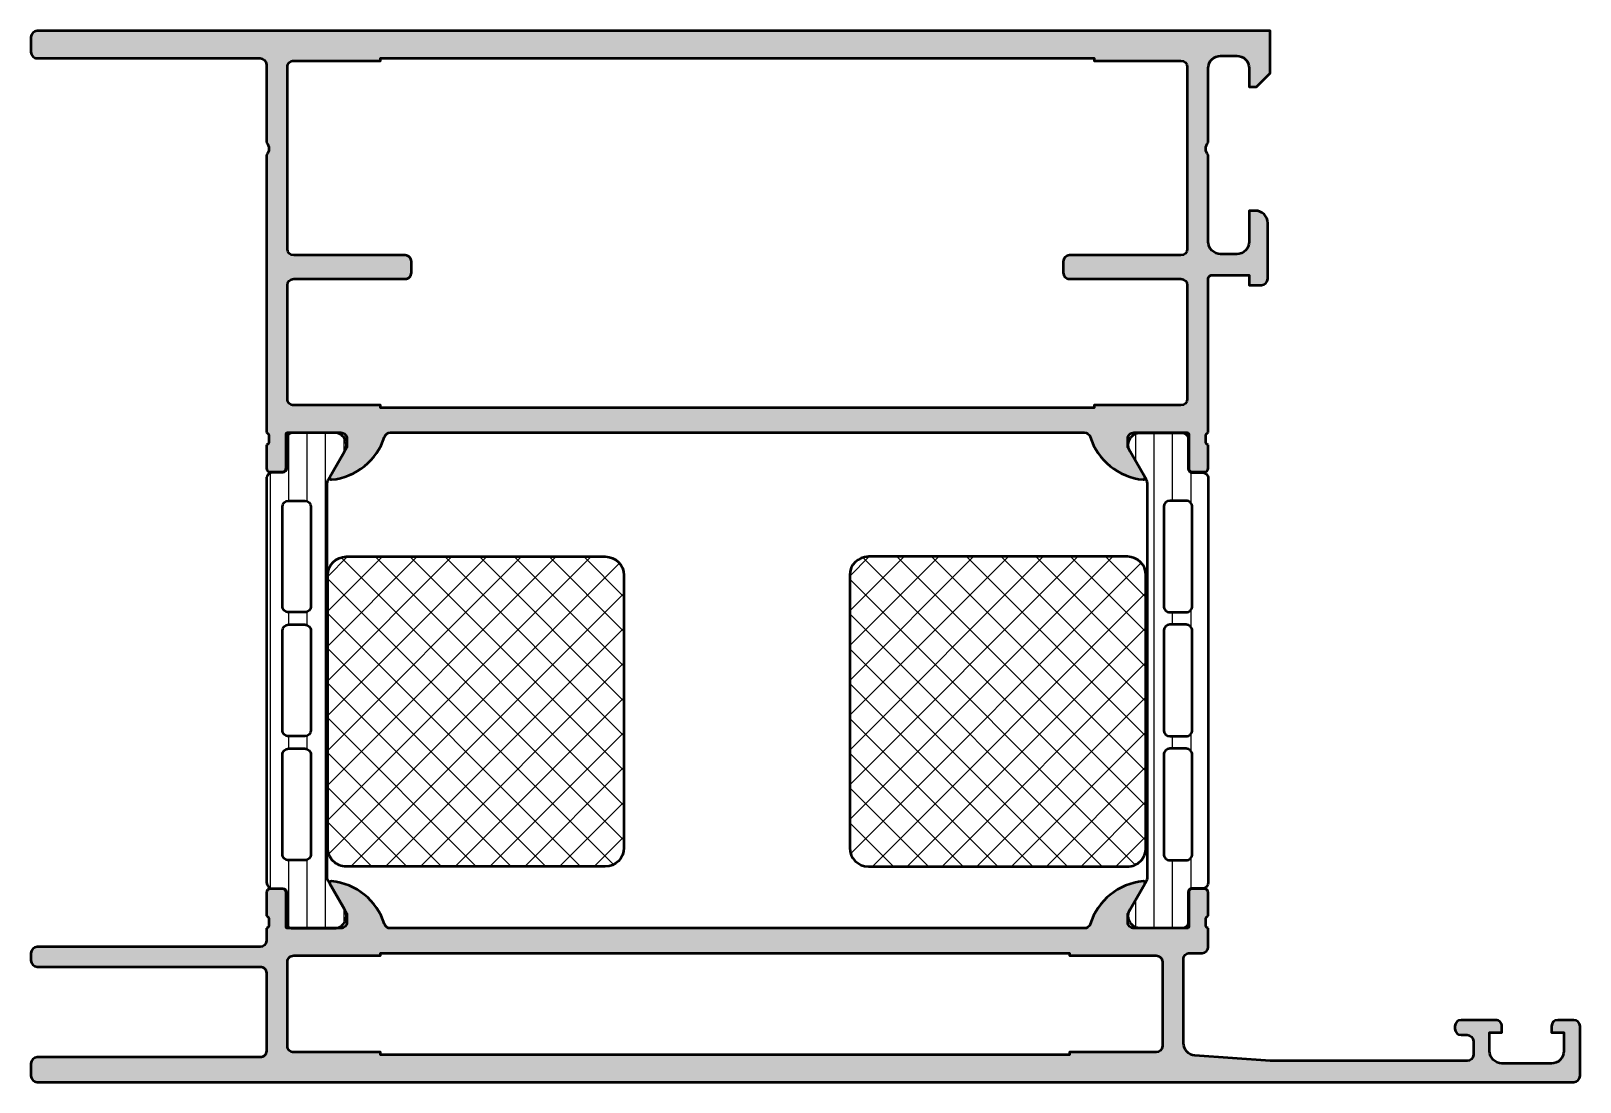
# Model space of a CAD drawing. Extents: x 0 to 125, y 0 to 85.
import ezdxf

# ---------------------------------------------------------------- set-up
doc = ezdxf.new("R2010")
doc.units = 0
for name, color, linetype, lineweight in [('0S-Alu contour', 7, 'Continuous', 50), ('0S-Alu hatch', 252, 'Continuous', 25), ('0S-Plastic contour', 254, 'Continuous', 50), ('0S-Plastic hatch', 253, 'Continuous', 25), ('0S-PT contour', 91, 'Continuous', 50), ('0S-PT hatch', 103, 'Continuous', 25)]:
    doc.layers.add(name, color=color, linetype=linetype, lineweight=lineweight)
pattern_1 = [(90, (0, 0), (-1.4859, 0), [])]
pattern_2 = [(135, (0, 0), (-1.403165018917055, -1.403165018917055), []), (225, (0, 0), (1.403165018917055, -1.403165018917055), [])]

# ---------------------------------------------------------------- blocks, each defined once
blk = doc.blocks.new('398730__6A4822F7_2437_489F_8198_072B8E63F2AA_')
at = {"layer": '0S-Alu hatch'}
h = blk.add_hatch(color=256, dxfattribs=at)
edge = h.paths.add_edge_path()
edge.add_arc((0.4999925653043676, 84.30000743465062), 0.4999925654044776, 89.99914803910632, 180.0008519608678)
edge.add_line((-4.48352e-11, 84.30000000000005), (-4.48068e-11, 83.10000305175774))
edge.add_arc((0.4999769365726934, 83.09997998837552), 0.4999769371494539, 179.9973570091198, 270.0026429908629)
edge.add_line((0.4999999999551502, 82.600003051758), (18.49999999995519, 82.60000305175784))
edge.add_ellipse((18.49994489639898, 82.09994794820163), major_axis=(-0.5000551065922741, 0), ratio=1, start_angle=180.0063137065699, end_angle=269.9936862934273, ccw=False)
edge.add_line((18.99999999995519, 82.1000030517578), (18.99999999995516, 75.80000000000003))
edge.add_ellipse((18.47487768899178, 75.30000000000003), major_axis=(-0.7250885749144907, 0), ratio=1, start_angle=136.4038464693321, end_angle=223.5961535306688, ccw=False)
edge.add_line((18.99999999995516, 74.80000000000003), (18.99999999995498, 52.39999542236304))
edge.add_ellipse((18.92116355341194, 52.13247483036991), major_axis=(-0.2788950563274403, 0), ratio=1, start_angle=178.835410625902, end_angle=253.580123580509, ccw=False)
edge.add_line((19.20000099995499, 52.12680642237153), (19.20000099995499, 51.67321242237155))
edge.add_ellipse((18.92113290431182, 51.66755176289449), major_axis=(-0.2789255417371576, 0), ratio=1, start_angle=106.42459455535581, end_angle=181.1628700728862, ccw=False)
edge.add_line((18.99999999995499, 51.40000842237154), (18.99999999995501, 49.51999742236303))
edge.add_arc((19.29999999995499, 49.51999742236302), 0.2999999999999829, 180, 270)
edge.add_line((19.29999999995499, 49.21999742236303), (20.27997431899776, 49.21999742236302))
edge.add_arc((20.27997431899779, 49.51999742236304), 0.3000000000000114, 269.9999999999945, 360)
edge.add_line((20.5799743189978, 49.51999742236304), (20.57997431899777, 52.27999542236304))
edge.add_ellipse((20.69997431899777, 52.27999542236304), major_axis=(-0.1199999999999939, 0), ratio=1, start_angle=270.0000000000017, end_angle=360, ccw=False)
edge.add_line((20.69997431899776, 52.39999542236303), (24.99999999995515, 52.39999542236326))
edge.add_ellipse((24.99999999995522, 51.89999542236331), major_axis=(-0.4999999999999503, 0), ratio=1, start_angle=180, end_angle=270.00000000000773, ccw=False)
edge.add_line((25.49999999995517, 51.89999542236332), (25.49999999995521, 51.19999542236339))
edge.add_line((25.49999999995521, 51.19999542236339), (24.11850454233281, 48.80717509933569))
edge.add_arc((24.23811978460346, 48.73811520701142), 0.1381197846483436, 149.9999999999524, 275.6225775507579)
edge.add_arc((23.76177675878009, 53.57660428421507), 5.000000000004285, 275.6225775508024, 342.2515836439368)
edge.add_ellipse((28.99999999995443, 51.89999542236691), major_axis=(-0.4999999999963343, 0), ratio=1, start_angle=269.99999999991127, end_angle=342.25158364384225, ccw=False)
edge.add_line((28.99999999995521, 52.39999542236325), (84.99999999995505, 52.39999542236339))
edge.add_ellipse((84.99999999995383, 51.89999542236229), major_axis=(-0.5000000000010943, 0), ratio=1, start_angle=197.7484163559215, end_angle=269.99999999985994, ccw=False)
edge.add_arc((90.23822324112733, 53.57660428420974), 4.999999999998505, 197.7484163560821, 264.3774224492233)
edge.add_arc((89.76188021530687, 48.73811520701142), 0.1381197846481456, 264.3774224491926, 389.9999999999865)
edge.add_line((89.88149545757742, 48.80717509933546), (88.499999999955, 51.19999542236335))
edge.add_line((88.499999999955, 51.19999542236335), (88.49999999995505, 51.89999542236333))
edge.add_ellipse((88.999999999955, 51.89999542236299), major_axis=(-0.499999999999929, 0), ratio=1, start_angle=269.9999999999593, end_angle=360, ccw=False)
edge.add_line((88.99999999995534, 52.39999542236292), (93.30002568091243, 52.39999542236315))
edge.add_ellipse((93.30002568091243, 52.27999542236315), major_axis=(-0.1199999999999974, 0), ratio=1, start_angle=180, end_angle=270, ccw=False)
edge.add_line((93.42002568091245, 52.27999542236315), (93.42002568091245, 49.51999742236314))
edge.add_arc((93.72002568091241, 49.51999742236314), 0.2999999999999829, 180, 270.0000000000027)
edge.add_line((93.72002568091243, 49.21999742236316), (94.69999999995522, 49.21999742236313))
edge.add_arc((94.6999999999552, 49.51999742236314), 0.3000000000000158, 270.0000000000027, 360)
edge.add_line((94.99999999995521, 49.51999742236314), (94.99999999995521, 51.40000842237165))
edge.add_ellipse((95.07886709559837, 51.66755176289458), major_axis=(-0.2789255417371315, 0), ratio=1, start_angle=-1.1628700728908825, end_angle=73.57540544464848, ccw=False)
edge.add_line((94.79999899995522, 51.67321242237166), (94.79999899995522, 52.12680642237166))
edge.add_ellipse((95.07883644649829, 52.13247483037004), major_axis=(-0.2788950563274379, 0), ratio=1, start_angle=-73.58012358050632, end_angle=1.1645893740982274, ccw=False)
edge.add_line((94.99999999995521, 52.39999542236315), (94.99999999995521, 64.79999542236338))
edge.add_ellipse((95.29999999995523, 64.79999542236334), major_axis=(-0.3000000000000256, 0), ratio=1, start_angle=269.999999999981, end_angle=360, ccw=False)
edge.add_line((95.29999999995535, 65.09999542236336), (98.29998779292391, 65.09999542236324))
edge.add_line((98.29998779292391, 65.09999542236324), (98.29998779292391, 64.2999954223633))
edge.add_line((98.29998779292391, 64.2999954223633), (99.29998779292374, 64.2999954223633))
edge.add_arc((99.29993784170793, 64.8000453735794), 0.5000499537109722, 270.0057234158932, 359.9942765840761)
edge.add_line((99.79998779292403, 64.79999542236331), (99.7999877929238, 69.30000000000005))
edge.add_arc((98.79989636524493, 69.29990857232144), 1.000091431857988, 0.0052379411224472, 89.9947620587776)
edge.add_line((98.7999877929238, 70.3000000000003), (98.29998779292386, 70.29999999999997))
edge.add_line((98.29998779292386, 70.29999999999997), (98.29998779292401, 67.80000000000037))
edge.add_ellipse((97.29991092321451, 67.8000768697096), major_axis=(-1.000076872663765, 0), ratio=1, start_angle=90.00440397137731, end_angle=179.9955960285486, ccw=False)
edge.add_line((97.29998779292387, 66.80000000000008), (95.999999999955, 66.8000000000002))
edge.add_ellipse((95.99995102647394, 67.79995102651897), major_axis=(-0.9999510277180318, 0), ratio=1, start_angle=-0.0028061112355999285, end_angle=90.00280611119553, ccw=False)
edge.add_line((94.99999999995516, 67.80000000000071), (94.99999999995516, 74.80000000000008))
edge.add_ellipse((95.52494604121613, 75.30000000000008), major_axis=(-0.724960927385438, 0), ratio=1, start_angle=-43.605760018736305, end_angle=43.60576001873642, ccw=False)
edge.add_line((94.99999999995516, 75.80000000000008), (94.99999999995516, 81.79999999999956))
edge.add_ellipse((95.9999695866516, 81.80003041330362), major_axis=(-0.9999695871589359, 0), ratio=1, start_angle=-90.00174260693302, end_angle=0.001742607019082243, ccw=False)
edge.add_line((95.99999999995516, 82.80000000000005), (97.29998779292387, 82.79999999999978))
edge.add_ellipse((97.2998923418772, 81.7999045489531), major_axis=(-1.000095455601734, 0), ratio=1, start_angle=180.0054684201397, end_angle=269.9945315798592, ccw=False)
edge.add_line((98.29998779292391, 81.79999999999973), (98.29998779292386, 80.30000000000034))
edge.add_line((98.29998779292386, 80.30000000000034), (98.89996337886119, 80.29999999999993))
edge.add_line((98.89996337886119, 80.29999999999993), (99.99999999995524, 81.39999847412109))
edge.add_line((99.99999999995524, 81.39999847412109), (99.99999999995511, 84.8))
edge.add_line((99.99999999995511, 84.8), (0.4999999999551648, 84.79999999999983))
edge = h.paths.add_edge_path()
edge.add_ellipse((21.20000224485442, 81.90000843625297), major_axis=(-0.4999900379672414, 0), ratio=1, start_angle=-90.00114159899522, end_angle=0.0011415994479193614, ccw=False)
edge.add_line((21.20001220698653, 82.39999847412096), (28.20001220698642, 82.39999847412128))
edge.add_line((28.20001220698642, 82.39999847412128), (28.20001220698642, 82.59999542236314))
edge.add_line((28.20001220698642, 82.59999542236314), (85.79998779292379, 82.5999954223632))
edge.add_line((85.79998779292379, 82.5999954223632), (85.79998779292379, 82.39999847412118))
edge.add_line((85.79998779292379, 82.39999847412118), (92.7999877929238, 82.39999847412128))
edge.add_ellipse((92.79994039951025, 81.89995108070764), major_axis=(-0.500047395659575, 0), ratio=1, start_angle=180.0054303704153, end_angle=269.9945696295989, ccw=False)
edge.add_line((93.29998779292391, 81.89999847412118), (93.2999877929237, 67.19999847412114))
edge.add_ellipse((92.79998779292367, 67.19999847412114), major_axis=(-0.5000000000000214, 0), ratio=1, start_angle=90.00000000000159, end_angle=180, ccw=False)
edge.add_line((92.79998779292367, 66.69999847412113), (83.7999877929238, 66.69999847412124))
edge.add_arc((83.79998779292357, 66.19999847412134), 0.4999999999998864, 89.99999999997395, 180)
edge.add_line((83.29998779292369, 66.19999847412151), (83.29998779292367, 65.29999313354497))
edge.add_arc((83.79998779292369, 65.29999313354497), 0.5000000000000214, 180, 270.0000000000114)
edge.add_line((83.7999877929238, 64.79999313354496), (92.79998779292367, 64.79999313354496))
edge.add_ellipse((92.79998779292363, 64.2999931335449), major_axis=(-0.500000000000057, 0), ratio=1, start_angle=180, end_angle=269.9999999999935, ccw=False)
edge.add_line((93.29998779292369, 64.29999313354485), (93.29998779292369, 55.09999999999958))
edge.add_ellipse((92.79993784170782, 55.10004995121566), major_axis=(-0.5000499537107317, 0), ratio=1, start_angle=90.00572341591112, end_angle=179.9942765840763, ccw=False)
edge.add_line((92.7999877929238, 54.59999999999981), (85.79998779292379, 54.59999999999992))
edge.add_line((85.79998779292379, 54.59999999999992), (85.79998779292391, 54.40000305175768))
edge.add_line((85.79998779292391, 54.40000305175768), (28.20001220698642, 54.4000030517575))
edge.add_line((28.20001220698642, 54.4000030517575), (28.20001220698642, 54.59999999999975))
edge.add_line((28.20001220698642, 54.59999999999975), (21.19995117183028, 54.59999999999986))
edge.add_ellipse((21.19995862654581, 55.09997693813826), major_axis=(-0.4999769381939673, 0), ratio=1, start_angle=-0.0026428766976778206, end_angle=89.99914571312257, ccw=False)
edge.add_line((20.69998168888374, 55.10000000052425), (20.69998459584174, 64.29999313354485))
edge.add_ellipse((21.19998459584186, 64.29999313354485), major_axis=(-0.5000000000001137, 0), ratio=1, start_angle=270, end_angle=360, ccw=False)
edge.add_line((21.19998459584186, 64.79999313354496), (30.19998459584174, 64.79999313354494))
edge.add_arc((30.19998459584183, 65.29999313354497), 0.5000000000000285, 269.9999999999902, 360)
edge.add_line((30.69998459584186, 65.29999313354467), (30.69998459584186, 66.19999847412137))
edge.add_arc((30.19998459584198, 66.19999847412137), 0.4999999999998721, 0, 90.0000000000277)
edge.add_line((30.19998459584174, 66.69999847412124), (21.19998459584186, 66.69999847412112))
edge.add_ellipse((21.19998459584186, 67.19999847412112), major_axis=(-0.5, 0), ratio=1, start_angle=0, end_angle=90, ccw=False)
edge.add_line((20.69998459584185, 67.19999847412113), (20.70001220698642, 81.89999847411968))
at = {"layer": '0S-Alu contour', "color": 7}
for points in [[(-4.48352e-11, 84.30000000000005), (-4.48068e-11, 83.10000305175774)], [(98.29998779292391, 81.79999999999973), (98.29998779292386, 80.30000000000034), (98.89996337886119, 80.29999999999993), (99.99999999995524, 81.39999847412109), (99.99999999995511, 84.8), (0.4999999999551648, 84.79999999999983)], [(0.4999999999551502, 82.600003051758), (18.49999999995519, 82.60000305175784)], [(21.20001220698653, 82.39999847412096), (28.20001220698642, 82.39999847412128), (28.20001220698642, 82.59999542236314), (85.79998779292379, 82.5999954223632), (85.79998779292379, 82.39999847412118), (92.7999877929238, 82.39999847412128)], [(95.99999999995516, 82.80000000000005), (97.29998779292387, 82.79999999999978)], [(18.99999999995519, 82.1000030517578), (18.99999999995516, 75.80000000000003)], [(20.69998459584185, 67.19999847412113), (20.70001220698642, 81.89999847411968)], [(93.29998779292391, 81.89999847412118), (93.2999877929237, 67.19999847412114)], [(94.99999999995516, 75.80000000000008), (94.99999999995516, 81.79999999999956)], [(18.99999999995516, 74.80000000000003), (18.99999999995498, 52.39999542236304)], [(94.99999999995516, 67.80000000000071), (94.99999999995516, 74.80000000000008)], [(98.7999877929238, 70.3000000000003), (98.29998779292386, 70.29999999999997), (98.29998779292401, 67.80000000000037)], [(99.79998779292403, 64.79999542236331), (99.7999877929238, 69.30000000000005)], [(30.19998459584174, 66.69999847412124), (21.19998459584186, 66.69999847412112)], [(92.79998779292367, 66.69999847412113), (83.7999877929238, 66.69999847412124)], [(97.29998779292387, 66.80000000000008), (95.999999999955, 66.8000000000002)], [(30.69998459584186, 65.29999313354467), (30.69998459584186, 66.19999847412137)], [(83.29998779292369, 66.19999847412151), (83.29998779292367, 65.29999313354497)], [(95.29999999995535, 65.09999542236336), (98.29998779292391, 65.09999542236324), (98.29998779292391, 64.2999954223633), (99.29998779292374, 64.2999954223633)], [(20.69998168888374, 55.10000000052425), (20.69998459584174, 64.29999313354485)], [(21.19998459584186, 64.79999313354496), (30.19998459584174, 64.79999313354494)], [(83.7999877929238, 64.79999313354496), (92.79998779292367, 64.79999313354496)], [(93.29998779292369, 64.29999313354485), (93.29998779292369, 55.09999999999958)], [(94.99999999995521, 52.39999542236315), (94.99999999995521, 64.79999542236338)], [(92.7999877929238, 54.59999999999981), (85.79998779292379, 54.59999999999992), (85.79998779292391, 54.40000305175768), (28.20001220698642, 54.4000030517575), (28.20001220698642, 54.59999999999975), (21.19995117183028, 54.59999999999986)], [(18.99999999995499, 51.40000842237154), (18.99999999995501, 49.51999742236303)], [(19.20000099995499, 52.12680642237153), (19.20000099995499, 51.67321242237155)], [(20.5799743189978, 49.51999742236304), (20.57997431899777, 52.27999542236304)], [(20.69997431899776, 52.39999542236303), (24.99999999995515, 52.39999542236326)], [(25.49999999995517, 51.89999542236332), (25.49999999995521, 51.19999542236339), (24.11850454233281, 48.80717509933569)], [(28.99999999995521, 52.39999542236325), (84.99999999995505, 52.39999542236339)], [(89.88149545757742, 48.80717509933546), (88.499999999955, 51.19999542236335), (88.49999999995505, 51.89999542236333)], [(88.99999999995534, 52.39999542236292), (93.30002568091243, 52.39999542236315)], [(93.42002568091245, 52.27999542236315), (93.42002568091245, 49.51999742236314)], [(94.79999899995522, 51.67321242237166), (94.79999899995522, 52.12680642237166)], [(94.99999999995521, 49.51999742236314), (94.99999999995521, 51.40000842237165)], [(19.29999999995499, 49.21999742236303), (20.27997431899776, 49.21999742236302)], [(93.72002568091243, 49.21999742236316), (94.69999999995522, 49.21999742236313)]]:
    blk.add_lwpolyline(points, dxfattribs=at)
for centre, radius, start, end in [((0.4999925653043676, 84.30000743465062), 0.4999925654044776, 89.99914803910632, 180.0008519608678), ((0.4999769365726934, 83.09997998837552), 0.4999769371494539, 179.9973570091198, 270.0026429908629), ((98.79989636524493, 69.29990857232144), 1.000091431857988, 0.0052379411224472, 89.9947620587776), ((30.19998459584198, 66.19999847412137), 0.4999999999998721, 0, 90.0000000000277), ((83.79998779292357, 66.19999847412134), 0.4999999999998864, 89.99999999997395, 180), ((30.19998459584183, 65.29999313354497), 0.5000000000000285, 269.9999999999902, 0), ((83.79998779292369, 65.29999313354497), 0.5000000000000214, 180, 270.0000000000114), ((99.29993784170793, 64.8000453735794), 0.5000499537109722, 270.0057234158932, 359.9942765840761), ((23.76177675878009, 53.57660428421507), 5.000000000004285, 275.6225775508024, 342.2515836439368), ((90.23822324112733, 53.57660428420974), 4.999999999998505, 197.7484163560821, 264.3774224492233), ((19.29999999995499, 49.51999742236302), 0.2999999999999829, 180, 270), ((20.27997431899779, 49.51999742236304), 0.3000000000000114, 269.9999999999945, 0), ((24.23811978460346, 48.73811520701142), 0.1381197846483436, 149.9999999999524, 275.6225775507579), ((89.76188021530687, 48.73811520701142), 0.1381197846481456, 264.3774224491926, 29.99999999998649), ((93.72002568091241, 49.51999742236314), 0.2999999999999829, 180, 270.0000000000027), ((94.6999999999552, 49.51999742236314), 0.3000000000000158, 270.0000000000027, 0)]:
    blk.add_arc(centre, radius, start, end, dxfattribs=at)
at = {"layer": '0S-Alu contour', "color": 7, "extrusion": (0, 0, -1)}
for centre, radius, start, end in [((-18.49994489639898, 82.09994794820163), 0.5000551065922741, 90.0063137065727, 179.9936862934301), ((-95.9999695866516, 81.80003041330362), 0.9999695871589359, 359.9982573929809, 90.00174260693309), ((-97.2998923418772, 81.7999045489531), 1.000095455601734, 90.00546842014077, 179.9945315798603), ((-21.20000224485442, 81.90000843625297), 0.4999900379672414, 359.9988584005521, 90.00114159899522), ((-92.79994039951025, 81.89995108070764), 0.500047395659575, 90.00543037040111, 179.9945696295847), ((-18.47487768899178, 75.30000000000003), 0.7250885749144909, 136.4038464693312, 223.596153530668), ((-95.52494604121613, 75.30000000000008), 0.724960927385438, 316.3942399812636, 43.60576001873641), ((-95.99995102647394, 67.79995102651897), 0.9999510277180318, 269.9971938888045, 0.0028061112356313), ((-97.29991092321451, 67.8000768697096), 1.000076872663765, 180.0044039714515, 269.9955960286227), ((-21.19998459584186, 67.19999847412112), 0.5, 270, 0), ((-92.79998779292367, 67.19999847412114), 0.5000000000000214, 180, 269.9999999999984), ((-95.29999999995523, 64.79999542236334), 0.3000000000000256, 0, 90.000000000019), ((-21.19998459584186, 64.29999313354485), 0.5000000000001137, 0, 90), ((-92.79998779292363, 64.2999931335449), 0.500000000000057, 90.00000000000651, 180), ((-21.19995862654581, 55.09997693813826), 0.4999769381939673, 270.0008542868774, 0.0026428766976818), ((-92.79993784170782, 55.10004995121566), 0.5000499537107317, 180.0057234159238, 269.9942765840889), ((-18.92116355341194, 52.13247483036991), 0.2788950563274403, 106.419876419491, 181.1645893740981), ((-18.92113290431182, 51.66755176289449), 0.2789255417371576, 178.8371299271138, 253.5754054446442), ((-20.69997431899777, 52.27999542236304), 0.1199999999999939, 0, 89.99999999999831), ((-24.99999999995522, 51.89999542236331), 0.4999999999999503, 89.99999999999227, 180), ((-28.99999999995443, 51.89999542236691), 0.4999999999963343, 17.74841635615774, 90.00000000008875), ((-84.99999999995383, 51.89999542236229), 0.5000000000010943, 90.00000000014003, 162.2515836440785), ((-88.999999999955, 51.89999542236299), 0.499999999999929, 0, 90.00000000004071), ((-93.30002568091243, 52.27999542236315), 0.1199999999999974, 90, 180), ((-95.07883644649829, 52.13247483037004), 0.2788950563274379, 358.8354106259018, 73.58012358050647), ((-95.07886709559837, 51.66755176289458), 0.2789255417371315, 286.4245945553515, 1.162870072890926)]:
    blk.add_arc(centre, radius, start, end, dxfattribs=at)
blk = doc.blocks.new('284257__70E12AD9_16CF_4F48_A81C_3C759EFAB9E4___885CFAD0_78B2_4255_A729_1019D1FE011D_')
at = {"layer": '0S-Plastic hatch'}
h = blk.add_hatch(dxfattribs=at)
h.set_pattern_fill('ANSI31', color=256, scale=0.4680000000000001, angle=45, style=0)
h.set_pattern_definition(pattern_1)
edge = h.paths.add_edge_path()
edge.add_line((19.00773051806989, 48.68999360946087), (19.00774584636099, 16.10998760946086))
edge.add_arc((19.50774584636093, 16.10998784470162), 0.5, 180.0000269446418, 269.9999999999996)
edge.add_line((19.50774584636093, 15.60998784470162), (20.3180771796942, 15.60998784470162))
edge.add_ellipse((20.3180771796942, 15.3099878447016), major_axis=(-0.3000000000000167, 0), ratio=1, start_angle=180, end_angle=269.9999999999993, ccw=False)
edge.add_line((20.61807717969421, 15.3099878447016), (20.61774522929718, 12.90998946176527))
edge.add_arc((21.11774120673577, 12.90998682214019), 0.4999959774455531, 179.9996975182267, 270.0003024811851)
edge.add_line((21.11774384636084, 12.4099908447016), (24.59428534446036, 12.40999084470161))
edge.add_arc((24.451974695469, 13.39980891942446), 0.9999960709244792, 278.1816080519002, 392.7270160998407)
edge.add_line((25.29322734446035, 13.94044384470162), (23.97475762997371, 16.2241006914518))
edge.add_ellipse((24.40777034670453, 16.47410066575137), major_axis=(-0.5000000000003944, 0), ratio=1, start_angle=-5.991033771124421e-05, end_angle=29.999996599320923, ccw=False)
edge.add_line((23.90777034670441, 16.47410118856769), (23.9123396891184, 48.32588154642043))
edge.add_ellipse((24.41233968911851, 48.32588102365171), major_axis=(-0.5000000000003834, 0), ratio=1, start_angle=330.0000034006583, end_angle=359.9999401018306, ccw=False)
edge.add_line((23.97932697238779, 48.57588099795144), (25.29779668687436, 50.8595378447016))
edge.add_arc((24.45654403788305, 51.40017276997879), 0.9999960709244653, 327.2729839001571, 441.818391948098)
edge.add_line((24.59885468687444, 52.38999084470162), (21.12231318877491, 52.38999084470163))
edge.add_arc((21.12231054914982, 51.88999486726303), 0.4999959774455615, 89.99969751881291, 180.0003024817733)
edge.add_line((20.62231457171123, 51.88999222763284), (20.62264652210826, 49.48999384470162))
edge.add_ellipse((20.32264652210827, 49.48999384470161), major_axis=(-0.2999999999999864, 0), ratio=1, start_angle=90.00000000000068, end_angle=180, ccw=False)
edge.add_line((20.32264652210827, 49.18999384470162), (19.50773051806983, 49.18999384470162))
edge.add_arc((19.50773051806983, 48.68999384470163), 0.4999999999999964, 90.00000000000081, 180.0000269581648)
edge = h.paths.add_edge_path()
edge.add_ellipse((22.09334823190894, 46.40055428595985), major_axis=(-0.5000152587890412, 0), ratio=1, start_angle=180, end_angle=269.9999999999992, ccw=False)
edge.add_line((22.59336349069798, 46.40055428595985), (22.59336349069798, 38.40057259685075))
edge.add_ellipse((22.09336713005466, 38.40056895749408), major_axis=(-0.4999963606565677, 0), ratio=1, start_angle=89.9995829574089, end_angle=180.0004170428646, ccw=False)
edge.add_line((22.09336349069798, 37.90057259685076), (20.7933693844301, 37.90057259685076))
edge.add_ellipse((20.79335281163328, 38.40057259866375), major_axis=(-0.5000000020876408, 0), ratio=1, start_angle=0, end_angle=90.00189910261668, ccw=False)
edge.add_line((20.29335280954564, 38.40057259866375), (20.29335280954564, 46.40058480353277))
edge.add_ellipse((20.79333755075655, 46.40058480353797), major_axis=(-0.4999847412109091, 0), ratio=1, start_angle=270, end_angle=360, ccw=False)
edge.add_line((20.79333755075655, 46.90056954474888), (22.09334823190895, 46.90056954474889))
edge = h.paths.add_edge_path()
edge.add_line((20.29335280954564, 28.39686571201742), (20.29335280954564, 36.40057259684556))
edge.add_ellipse((20.79335280954564, 36.40057259685076), major_axis=(-0.5, 0), ratio=1, start_angle=270, end_angle=360, ccw=False)
edge.add_line((20.79335280954564, 36.90057259685076), (22.09336349069798, 36.90057259685076))
edge.add_ellipse((22.09336349069799, 36.40057259685077), major_axis=(-0.4999999999999929, 0), ratio=1, start_angle=180, end_angle=270.0000000000008, ccw=False)
edge.add_line((22.59336349069798, 36.40057259684557), (22.59336349069798, 28.39686571202264))
edge.add_ellipse((22.09336349069797, 28.39686571202264), major_axis=(-0.5000000000000107, 0), ratio=1, start_angle=90.00000000119331, end_angle=180, ccw=False)
edge.add_line((22.09336349070838, 27.89686571202262), (20.79335280955604, 27.89686571202262))
edge.add_ellipse((20.79335280954563, 28.39686571202262), major_axis=(-0.4999999999999965, 0), ratio=1, start_angle=0, end_angle=90.0000000011924, ccw=False)
edge = h.paths.add_edge_path()
edge.add_line((20.29335280953524, 18.39686876412975), (20.29335280953524, 26.39686571201742))
edge.add_ellipse((20.79335281169255, 26.39686571013996), major_axis=(-0.5000000021573144, 0), ratio=1, start_angle=269.9981009105036, end_angle=360, ccw=False)
edge.add_line((20.79336938437487, 26.89686571202262), (22.09336349068761, 26.89686571202264))
edge.add_ellipse((22.09336713004432, 26.39686935137938), major_axis=(-0.4999963606565038, 0), ratio=1, start_angle=179.9995829571355, end_angle=270.00041704259513, ccw=False)
edge.add_line((22.59336349068758, 26.39686571202261), (22.59336349068758, 18.39686876413734))
edge.add_ellipse((22.09336713004421, 18.39686512477827), major_axis=(-0.4999963606566179, 0), ratio=1, start_angle=89.99958295741459, end_angle=180.0004170428646, ccw=False)
edge.add_line((22.09336349068758, 17.8968687641349), (20.79336938441969, 17.8968687641349))
edge.add_ellipse((20.79335281162287, 18.39686876594788), major_axis=(-0.500000002087635, 0), ratio=1, start_angle=0, end_angle=90.00189910261747, ccw=False)
at = {"layer": '0S-Alu contour', "color": 7}
for points in [[(20.29335280954564, 38.40057259866375), (20.29335280954564, 46.40058480353277)], [(20.79333755075655, 46.90056954474888), (22.09334823190895, 46.90056954474889)], [(22.59336349069798, 46.40055428595985), (22.59336349069798, 38.40057259685075)], [(22.09336349069798, 37.90057259685076), (20.7933693844301, 37.90057259685076)], [(20.29335280954564, 28.39686571201742), (20.29335280954564, 36.40057259684556)], [(20.79335280954564, 36.90057259685076), (22.09336349069798, 36.90057259685076)], [(22.59336349069798, 36.40057259684557), (22.59336349069798, 28.39686571202264)], [(22.09336349070838, 27.89686571202262), (20.79335280955604, 27.89686571202262)], [(20.29335280953524, 18.39686876412975), (20.29335280953524, 26.39686571201742)], [(20.79336938437487, 26.89686571202262), (22.09336349068761, 26.89686571202264)], [(22.59336349068758, 26.39686571202261), (22.59336349068758, 18.39686876413734)], [(22.09336349068758, 17.8968687641349), (20.79336938441969, 17.8968687641349)]]:
    blk.add_lwpolyline(points, dxfattribs=at)
at = {"layer": '0S-Alu contour', "color": 7, "extrusion": (0, 0, -1)}
for centre, radius, start, end in [((-20.79333755075655, 46.40058480353797), 0.4999847412109091, 0, 90), ((-22.09334823190894, 46.40055428595985), 0.5000152587890412, 90.00000000000081, 180), ((-20.79335281163328, 38.40057259866375), 0.5000000020876408, 269.9981008973833, 0), ((-22.09336713005466, 38.40056895749408), 0.4999963606565677, 179.9995829571354, 270.0004170425911), ((-20.79335280954564, 36.40057259685076), 0.5, 0, 90), ((-22.09336349069799, 36.40057259685077), 0.4999999999999929, 89.9999999999992, 180), ((-20.79335280954563, 28.39686571202262), 0.4999999999999965, 269.9999999988076, 0), ((-22.09336349069797, 28.39686571202264), 0.5000000000000107, 180, 269.9999999988067), ((-20.79335281169255, 26.39686571013996), 0.5000000021573144, 0, 90.00189908949643), ((-22.09336713004432, 26.39686935137938), 0.4999963606565038, 89.9995829574049, 180.0004170428646), ((-20.79335281162287, 18.39686876594788), 0.500000002087635, 269.9981008973825, 0), ((-22.09336713004421, 18.39686512477827), 0.4999963606566179, 179.9995829571354, 270.0004170425854)]:
    blk.add_arc(centre, radius, start, end, dxfattribs=at)
at = {"layer": '0S-Plastic contour', "color": 7}
for points in [[(20.62231457171123, 51.88999222763284), (20.62264652210826, 49.48999384470162)], [(24.59885468687444, 52.38999084470162), (21.12231318877491, 52.38999084470163)], [(23.97932697238779, 48.57588099795144), (25.29779668687436, 50.8595378447016)], [(20.32264652210827, 49.18999384470162), (19.50773051806983, 49.18999384470162)], [(19.00773051806989, 48.68999360946087), (19.00774584636099, 16.10998760946085)], [(23.90777034670441, 16.47410118856769), (23.9123396891184, 48.32588154642043)], [(19.50774584636093, 15.60998784470162), (20.3180771796942, 15.60998784470162)], [(20.61807717969421, 15.3099878447016), (20.61774522929718, 12.90998946176527)], [(25.29322734446035, 13.94044384470162), (23.97475762997371, 16.2241006914518)], [(21.11774384636084, 12.4099908447016), (24.59428534446036, 12.40999084470161)]]:
    blk.add_lwpolyline(points, dxfattribs=at)
for centre, radius, start, end in [((21.12231054914982, 51.88999486726303), 0.4999959774455615, 89.99969751881291, 180.0003024817733), ((24.45654403788305, 51.40017276997879), 0.9999960709244653, 327.2729839001571, 81.81839194809803), ((19.50773051806983, 48.68999384470163), 0.4999999999999964, 90.00000000000081, 180.0000269581648), ((19.50774584636093, 16.10998784470162), 0.5, 180.0000269446418, 269.9999999999996), ((24.451974695469, 13.39980891942446), 0.9999960709244792, 278.1816080519002, 32.72701609984066), ((21.11774120673577, 12.90998682214019), 0.4999959774455531, 179.9996975182267, 270.0003024811851)]:
    blk.add_arc(centre, radius, start, end, dxfattribs=at)
at = {"layer": '0S-Plastic contour', "color": 7, "extrusion": (0, 0, -1)}
for centre, radius, start, end in [((-20.32264652210827, 49.48999384470161), 0.2999999999999865, 180, 269.9999999999993), ((-24.41233968911851, 48.32588102365171), 0.5000000000003834, 5.98981694121e-05, 29.99999659934174), ((-24.40777034670453, 16.47410066575137), 0.5000000000003944, 330.0000034006791, 5.99103376539e-05), ((-20.3180771796942, 15.3099878447016), 0.3000000000000167, 90.00000000000067, 180)]:
    blk.add_arc(centre, radius, start, end, dxfattribs=at)
blk = doc.blocks.new('284257__8D5E61AE_A2CE_4DCA_8A83_5F507B82DD34___9A5CDAAB_D751_498A_8304_14CCEFC9534D_')
at = {"layer": '0S-Plastic hatch'}
h = blk.add_hatch(dxfattribs=at)
h.set_pattern_fill('ANSI31', color=256, scale=0.4680000000000001, angle=45, style=0)
h.set_pattern_definition(pattern_1)
edge = h.paths.add_edge_path()
edge.add_line((94.99229999947173, 48.68999360946087), (94.99228467118063, 16.10998760946086))
edge.add_ellipse((94.49228467118071, 16.10998784470157), major_axis=(-0.4999999999999701, 0), ratio=1, start_angle=89.9999999999967, end_angle=179.9999730418353, ccw=False)
edge.add_line((94.49228467118068, 15.6099878447016), (93.68195333784742, 15.60998784470162))
edge.add_arc((93.68195333784743, 15.3099878447016), 0.3000000000000256, 90.00000000000273, 180)
edge.add_line((93.3819533378474, 15.3099878447016), (93.38228528824442, 12.90998946176527))
edge.add_ellipse((92.88228931080582, 12.90998682214025), major_axis=(-0.4999959774455833, 0), ratio=1, start_angle=89.99969751881821, end_angle=180.0003024817733, ccw=False)
edge.add_line((92.88228667118078, 12.40999084470163), (89.40574517308126, 12.40999084470161))
edge.add_ellipse((89.54805582207266, 13.39980891942447), major_axis=(-0.9999960709244925, 0), ratio=1, start_angle=-32.72701609983932, end_angle=81.81839194809788, ccw=False)
edge.add_line((88.70680317308128, 13.94044384470161), (90.02527288756791, 16.2241006914518))
edge.add_arc((89.5922601708003, 16.47410066576387), 0.5000000000392573, 330.000003401546, 360.0000599103377)
edge.add_line((90.09226017083928, 16.4741011885802), (90.08769082842322, 48.32588154642044))
edge.add_arc((89.58769082831135, 48.32588102362512), 0.5000000001152533, 5.99103376539e-05, 29.99999659557678)
edge.add_line((90.02070354515799, 48.57588099795383), (88.70223383066725, 50.8595378447016))
edge.add_ellipse((89.54348647965855, 51.40017276997878), major_axis=(-0.9999960709244614, 0), ratio=1, start_angle=-81.81839194809828, end_angle=32.72701609984267, ccw=False)
edge.add_line((89.40117583066719, 52.38999084470162), (92.8777173287667, 52.38999084470163))
edge.add_ellipse((92.87771996839172, 51.889994867263), major_axis=(-0.4999959774455975, 0), ratio=1, start_angle=179.9996975194317, end_angle=270.00030248117855, ccw=False)
edge.add_line((93.37771594583035, 51.8899922276433), (93.37738399543336, 49.48999384470162))
edge.add_arc((93.67738399543339, 49.48999384470163), 0.3000000000000043, 180, 269.9999999999919)
edge.add_line((93.67738399543335, 49.18999384470163), (94.49229999947178, 49.18999384470163))
edge.add_ellipse((94.49229999947175, 48.68999384470161), major_axis=(-0.5000000000000285, 0), ratio=1, start_angle=179.9999730553583, end_angle=269.99999999999676, ccw=False)
edge = h.paths.add_edge_path()
edge.add_line((93.70667770799596, 38.40057259684562), (93.70667770799596, 46.40058480353277))
edge.add_arc((93.20669296678511, 46.400584803538), 0.4999847412108736, 0, 90.00000000000487)
edge.add_line((93.20669296678508, 46.90056954474888), (91.90668228563266, 46.90056954474888))
edge.add_arc((91.90668228563271, 46.40055428595981), 0.5000152587890767, 90.00000000000487, 180)
edge.add_line((91.40666702684364, 46.40055428595466), (91.40666702684364, 38.40057259685315))
edge.add_arc((91.90666338748694, 38.40056895749408), 0.4999963606565606, 179.9995829571354, 270.0004170425927)
edge.add_line((91.90666702684364, 37.90057259685077), (93.20666113311152, 37.90057259685077))
edge.add_arc((93.20667770590832, 38.40057259866377), 0.5000000020876599, 269.9981008973854, 360)
edge = h.paths.add_edge_path()
edge.add_line((91.40666702684364, 36.40057259684557), (91.40666702684364, 28.39686571201744))
edge.add_arc((91.90666702684355, 28.39686571202258), 0.4999999999999574, 180, 269.9999999988178)
edge.add_line((91.90666702683323, 27.89686571202262), (93.20667770798558, 27.89686571202262))
edge.add_arc((93.206677707996, 28.39686571202263), 0.4999999999999858, 269.9999999988063, 360)
edge.add_line((93.70667770799596, 28.39686571202263), (93.70667770799596, 36.40057259684557))
edge.add_arc((93.206677707996, 36.40057259685077), 0.4999999999999929, 0, 90.0000000000016)
edge.add_line((93.20667770799598, 36.90057259685076), (91.90666702684364, 36.90057259685076))
edge.add_arc((91.90666702684366, 36.40057259685073), 0.5000000000000142, 90.0000000000016, 180)
edge = h.paths.add_edge_path()
edge.add_line((91.40666702685404, 26.39686571202261), (91.40666702685404, 18.3968687641349))
edge.add_arc((91.9066633874974, 18.39686512477827), 0.4999963606566175, 179.9995829571354, 270.0004170425845)
edge.add_line((91.90666702685402, 17.8968687641349), (93.20666113312193, 17.8968687641349))
edge.add_arc((93.20667770591874, 18.39686876594793), 0.5000000020876599, 269.9981008973854, 360)
edge.add_line((93.70667770800638, 18.39686876594793), (93.70667770800638, 26.39686571201742))
edge.add_arc((93.20667770584902, 26.39686571013994), 0.5000000021573398, 0, 90.00189908949235)
edge.add_line((93.20666113316673, 26.89686571202262), (91.90666702685401, 26.89686571202264))
edge.add_arc((91.90666338749728, 26.3968693513794), 0.4999963606564967, 89.99958295740409, 180.0004170428646)
at = {"layer": '0S-Alu contour', "color": 7}
for points in [[(91.40666702684364, 46.40055428595466), (91.40666702684364, 38.40057259685315)], [(93.20669296678508, 46.90056954474888), (91.90668228563266, 46.90056954474888)], [(93.70667770799596, 38.40057259684562), (93.70667770799596, 46.40058480353277)], [(91.90666702684364, 37.90057259685077), (93.20666113311152, 37.90057259685077)], [(91.40666702684364, 36.40057259684557), (91.40666702684364, 28.39686571201744)], [(93.20667770799598, 36.90057259685076), (91.90666702684364, 36.90057259685076)], [(93.70667770799596, 28.39686571202263), (93.70667770799596, 36.40057259684557)], [(91.90666702683323, 27.89686571202262), (93.20667770798558, 27.89686571202262)], [(91.40666702685404, 26.39686571202261), (91.40666702685404, 18.3968687641349)], [(93.20666113316673, 26.89686571202262), (91.90666702685401, 26.89686571202264)], [(93.70667770800638, 18.39686876594793), (93.70667770800638, 26.39686571201742)], [(91.90666702685402, 17.8968687641349), (93.20666113312193, 17.8968687641349)]]:
    blk.add_lwpolyline(points, dxfattribs=at)
for centre, radius, start, end in [((91.90668228563271, 46.40055428595981), 0.5000152587890767, 90.00000000000487, 180), ((93.20669296678511, 46.400584803538), 0.4999847412108736, 0, 90.00000000000487), ((91.90666338748694, 38.40056895749408), 0.4999963606565606, 179.9995829571354, 270.0004170425927), ((93.20667770590832, 38.40057259866377), 0.5000000020876599, 269.9981008973854, 0), ((91.90666702684366, 36.40057259685073), 0.5000000000000142, 90.0000000000016, 180), ((93.206677707996, 36.40057259685077), 0.4999999999999929, 0, 90.0000000000016), ((91.90666702684355, 28.39686571202258), 0.4999999999999574, 180, 269.9999999988178), ((93.206677707996, 28.39686571202263), 0.4999999999999858, 269.9999999988063, 0), ((91.90666338749728, 26.3968693513794), 0.4999963606564967, 89.99958295740409, 180.0004170428646), ((93.20667770584902, 26.39686571013994), 0.5000000021573398, 0, 90.00189908949235), ((91.9066633874974, 18.39686512477827), 0.4999963606566175, 179.9995829571354, 270.0004170425845), ((93.20667770591874, 18.39686876594793), 0.5000000020876599, 269.9981008973854, 0)]:
    blk.add_arc(centre, radius, start, end, dxfattribs=at)
at = {"layer": '0S-Plastic contour', "color": 7}
for points in [[(89.40117583066719, 52.38999084470162), (92.8777173287667, 52.38999084470163)], [(93.37771594583035, 51.8899922276433), (93.37738399543336, 49.48999384470162)], [(90.02070354515799, 48.57588099795383), (88.70223383066725, 50.8595378447016)], [(93.67738399543335, 49.18999384470163), (94.49229999947178, 49.18999384470163)], [(90.09226017083928, 16.4741011885802), (90.08769082842322, 48.32588154642044)], [(94.99229999947173, 48.68999360946087), (94.99228467118063, 16.10998760946085)], [(88.70680317308128, 13.94044384470161), (90.02527288756791, 16.2241006914518)], [(93.3819533378474, 15.3099878447016), (93.38228528824442, 12.90998946176527)], [(94.49228467118068, 15.6099878447016), (93.68195333784742, 15.60998784470162)], [(92.88228667118078, 12.40999084470163), (89.40574517308126, 12.40999084470161)]]:
    blk.add_lwpolyline(points, dxfattribs=at)
at = {"layer": '0S-Plastic contour', "color": 7, "extrusion": (0, 0, -1)}
for centre, radius, start, end in [((-89.54348647965855, 51.40017276997878), 0.9999960709244614, 327.2729839001573, 81.81839194809844), ((-92.87771996839172, 51.889994867263), 0.4999959774455975, 89.99969751882145, 180.0003024805684), ((-94.49229999947175, 48.68999384470161), 0.5000000000000285, 90.00000000000325, 180.0000269446418), ((-94.49228467118071, 16.10998784470157), 0.4999999999999701, 180.0000269581648, 270.0000000000033), ((-89.54805582207266, 13.39980891942447), 0.9999960709244925, 278.1816080519022, 32.72701609983933), ((-92.88228931080582, 12.90998682214025), 0.4999959774455833, 179.9996975182267, 270.0003024811818)]:
    blk.add_arc(centre, radius, start, end, dxfattribs=at)
at = {"layer": '0S-Plastic contour', "color": 7}
for centre, radius, start, end in [((93.67738399543339, 49.48999384470163), 0.3000000000000043, 180, 269.9999999999919), ((89.58769082831135, 48.32588102362512), 0.5000000001152533, 5.99103376539e-05, 29.99999659557678), ((89.5922601708003, 16.47410066576387), 0.5000000000392573, 330.000003401546, 5.99103376539e-05), ((93.68195333784743, 15.3099878447016), 0.3000000000000256, 90.00000000000273, 180)]:
    blk.add_arc(centre, radius, start, end, dxfattribs=at)
blk = doc.blocks.new('382830__056BA78A_DE01_45C8_8EC1_35CE722DC555_')
at = {"layer": '0S-PT hatch'}
h = blk.add_hatch(dxfattribs=at)
h.set_pattern_fill('ANSI37', color=256, scale=0.625, angle=90, style=0)
h.set_pattern_definition(pattern_2)
edge = h.paths.add_edge_path()
edge.add_ellipse((46.34536695429632, 40.88998712525948), major_axis=(-1.500003719446752, 0), ratio=1, start_angle=180.0001420757334, end_angle=269.9998579281275, ccw=False)
edge.add_line((47.84537067373846, 40.88999084473554), (47.84537067373847, 18.88999084470162))
edge.add_ellipse((46.34536799850413, 18.88999351993596), major_axis=(-1.500002675236727, 0), ratio=1, start_angle=90.00010218624237, end_angle=179.9998978143151, ccw=False)
edge.add_line((46.34537067373847, 17.38999084470162), (25.44533824881171, 17.38999084470162))
edge.add_ellipse((25.44533876621055, 18.88999136209996), major_axis=(-1.50000051739843, 0), ratio=1, start_angle=-1.976628891497967e-05, end_angle=89.99998023682701, ccw=False)
edge.add_line((23.9453382488122, 18.88999187958037), (23.9453382488122, 40.88999084470162))
edge.add_ellipse((25.44533981013761, 40.88998928337621), major_axis=(-1.50000156132622, 0), ratio=1, start_angle=270.00005963819433, end_angle=359.9999403640483, ccw=False)
edge.add_line((25.44533824881171, 42.38999084470162), (46.34537067373847, 42.38999084470163))
at = {"layer": '0S-PT contour', "color": 7}
for points in [[(25.44533824881171, 42.38999084470162), (46.34537067373847, 42.38999084470163)], [(23.9453382488122, 18.88999187958037), (23.9453382488122, 40.88999084470162)], [(47.84537067373846, 40.88999084473554), (47.84537067373847, 18.88999084470162)], [(46.34537067373847, 17.38999084470162), (25.44533824881171, 17.38999084470162)]]:
    blk.add_lwpolyline(points, dxfattribs=at)
at = {"layer": '0S-PT contour', "color": 7, "extrusion": (0, 0, -1)}
for centre, radius, start, end in [((-25.44533981013761, 40.88998928337621), 1.500001561326221, 5.96359516822e-05, 89.99994036180566), ((-46.34536695429632, 40.88998712525948), 1.500003719446752, 90.00014207187252, 179.9998579242666), ((-25.44533876621055, 18.88999136209996), 1.50000051739843, 270.000019763173, 1.97662889618e-05), ((-46.34536799850413, 18.88999351993596), 1.500002675236727, 180.000102185685, 269.9998978137576)]:
    blk.add_arc(centre, radius, start, end, dxfattribs=at)
blk = doc.blocks.new('382830__35B4DCCA_7E73_487C_8F26_4A84722F9FA8_')
at = {"layer": '0S-PT hatch'}
h = blk.add_hatch(dxfattribs=at)
h.set_pattern_fill('ANSI37', color=256, scale=0.625, angle=90, style=0)
h.set_pattern_definition(pattern_2)
edge = h.paths.add_edge_path()
edge.add_line((66.07543042429958, 40.88999084470162), (66.07543042429958, 18.88999084470162))
edge.add_arc((67.57543309953388, 18.88999351993593), 1.500002675236698, 180.000102185685, 269.9998978137592)
edge.add_line((67.57543042429958, 17.38999084470162), (88.47546284922635, 17.38999084470162))
edge.add_arc((88.4754623318275, 18.88999136209998), 1.500000517398437, 270.0000197631733, 360.000019766289)
edge.add_line((89.97546284922583, 18.88999187958039), (89.97546284922583, 40.88999084470162))
edge.add_arc((88.47546128790042, 40.8899892833762), 1.500001561326231, 5.96359516822e-05, 89.99994036180456)
edge.add_line((88.47546284922635, 42.38999084470162), (67.57543042429958, 42.38999084470162))
edge.add_arc((67.57543414374173, 40.88998712525947), 1.500003719446759, 90.00014207187252, 179.9998579268319)
at = {"layer": '0S-PT contour', "color": 7}
for points in [[(88.47546284922635, 42.38999084470162), (67.57543042429958, 42.38999084470162)], [(66.07543042429958, 40.88999084470162), (66.07543042429958, 18.88999084470162)], [(89.97546284922583, 18.88999187958039), (89.97546284922583, 40.88999084470162)], [(67.57543042429958, 17.38999084470162), (88.47546284922635, 17.38999084470162)]]:
    blk.add_lwpolyline(points, dxfattribs=at)
for centre, radius, start, end in [((67.57543414374173, 40.88998712525947), 1.500003719446759, 90.00014207187252, 179.9998579268319), ((88.47546128790042, 40.8899892833762), 1.500001561326231, 5.96359516822e-05, 89.99994036180456), ((67.57543309953388, 18.88999351993593), 1.500002675236698, 180.000102185685, 269.9998978137592), ((88.4754623318275, 18.88999136209998), 1.500000517398437, 270.0000197631733, 1.97662889618e-05)]:
    blk.add_arc(centre, radius, start, end, dxfattribs=at)
blk = doc.blocks.new('398740__64085F98_D3A0_4577_B621_5B79EC673CC8_')
at = {"layer": '0S-Alu hatch'}
h = blk.add_hatch(color=256, dxfattribs=at)
edge = h.paths.add_edge_path()
edge.add_ellipse((18.50001664599599, 8.800010737683102), major_axis=(-0.4999999999999929, 0), ratio=1, start_angle=179.9998233823158, end_angle=270.0000000000094, ccw=False)
edge.add_line((19.00001664599361, 8.800009196390818), (19.0000000000083, 2.500000000000227))
edge.add_ellipse((18.50000287263999, 2.499997127368276), major_axis=(-0.4999971273765551, 0), ratio=1, start_angle=89.99967081877708, end_angle=180.0003291815056, ccw=False)
edge.add_line((18.50000000000841, 1.999999999999973), (0.5000000000081002, 2.000000000000085))
edge.add_arc((0.5000693414834668, 1.499930658524889), 0.5000693462827694, 90.00794484590185, 179.992055154107)
edge.add_line((8.2707e-12, 1.499999999999602), (8.2707e-12, 0.4999999999998864))
edge.add_arc((0.4999971273765756, 0.4999971273683048), 0.4999971273765569, 179.9996708184944, 270.0003291812389)
edge.add_line((0.5000000000082993, 0), (124.499898193356, -0.0001146987057724))
edge.add_arc((124.4998307058381, 0.4999527888111893), 0.5000674920709121, 270.0077324561501, 359.9922675439773)
edge.add_line((124.9998981933551, 0.4998853012941141), (124.9998981933549, 4.499885301294114))
edge.add_arc((124.4998307058374, 4.499817813776676), 0.5000674920715051, 0.0077324561169704, 89.99226754389711)
edge.add_line((124.4998981933548, 4.999885301294231), (123.19984936523, 4.999885301293971))
edge.add_arc((123.1998862640192, 4.499848402504967), 0.5000369001504249, 90.00422797775241, 179.9957720223886)
edge.add_line((122.6998493652302, 4.499885301294), (122.6998493652301, 3.999885301294227))
edge.add_line((122.6998493652301, 3.999885301294227), (123.6998493652301, 3.999885301294114))
edge.add_line((123.6998493652301, 3.999885301294114), (123.6998493652302, 2.499885301294568))
edge.add_ellipse((122.6998863389234, 2.499848327600778), major_axis=(-0.9999630269903395, 0), ratio=1, start_angle=89.997881485091, end_angle=180.0021185150526, ccw=False)
edge.add_line((122.6998493652301, 1.499885301293995), (118.6998493652302, 1.499885301294))
edge.add_ellipse((118.6999262349393, 2.49996217100324), major_axis=(-1.000076872663488, 0), ratio=1, start_angle=0.004403971451608868, end_angle=89.99559602863911, ccw=False)
edge.add_line((117.6998493652301, 2.499885301293886), (117.6998493652299, 3.999885301294114))
edge.add_line((117.6998493652299, 3.999885301294114), (118.6998493652301, 3.999885301294227))
edge.add_line((118.6998493652301, 3.999885301294227), (118.6998493652301, 4.499885301294341))
edge.add_arc((118.199906840033, 4.499942776097049), 0.4999425285008034, 359.9934131155661, 450.006586884382)
edge.add_line((118.1998493652302, 4.99988530129412), (115.3998615722612, 4.999885301294114))
edge.add_arc((115.3998781357204, 4.499868737835041), 0.5000165637334117, 90.00189796972964, 179.9981020306515)
edge.add_line((114.8998615722613, 4.499885301294227), (114.8998615722611, 4.299888353051699))
edge.add_arc((115.3998731130255, 4.29989989381622), 0.5000115408975907, 180.0013224435664, 269.9986775563665)
edge.add_line((115.3998615722613, 3.799888353051816), (115.8998615722613, 3.799888353051926))
edge.add_ellipse((115.8998264730956, 3.299853253886094), major_axis=(-0.5000351003976974, 0), ratio=1, start_angle=180.0040217857437, end_angle=269.99597821421605, ccw=False)
edge.add_line((116.3998615722615, 3.299888353051585), (116.3998615722612, 2.199885301294159))
edge.add_ellipse((115.8998450088018, 2.199901864753248), major_axis=(-0.5000165637337645, 0), ratio=1, start_angle=90.00189796976377, end_angle=179.9981020302675, ccw=False)
edge.add_line((115.8998615722612, 1.699885301293821), (99.999837158198, 1.699885301294273))
edge.add_line((99.999837158198, 1.699885301294273), (93.92859082083473, 2.133541394295747))
edge.add_ellipse((93.99983403054505, 3.13095635743587), major_axis=(-0.9999561008492523, 0), ratio=1, start_angle=0, end_angle=85.91442415439258, ccw=False)
edge.add_line((92.99987792969578, 3.130956357435868), (92.99987792968756, 9.899996948233534))
edge.add_ellipse((93.49987505706419, 9.899999820865546), major_axis=(-0.4999971273848827, 0), ratio=1, start_angle=-90.00032918123259, end_angle=0.0003291815056059022, ccw=False)
edge.add_line((93.49987792969586, 10.39999694824217), (94.5000000000083, 10.39999694824186))
edge.add_arc((94.50000000000811, 10.89999694824188), 0.5000000000000142, 270.0000000000212, 360)
edge.add_line((95.00000000000813, 10.89999694824212), (95.00000000000809, 12.39999084465464))
edge.add_ellipse((95.07883644657196, 12.66751143671844), major_axis=(-0.2788950564011206, 0), ratio=1, start_angle=-1.1645893740978863, end_angle=73.58012358050547, ccw=False)
edge.add_line((94.79999899995524, 12.67317984471831), (94.79999899995524, 13.12677384471831))
edge.add_ellipse((95.07886709559838, 13.13243450419538), major_axis=(-0.2789255417371294, 0), ratio=1, start_angle=-73.5754054446453, end_angle=1.1628700728887225, ccw=False)
edge.add_line((94.99999999995524, 13.3999778447183), (94.99999999995524, 15.27998884472683))
edge.add_arc((94.69999999995522, 15.27998884472683), 0.3000000000000114, 0, 89.99999999999729)
edge.add_line((94.69999999995524, 15.57998884472684), (93.72002568091246, 15.57998884472683))
edge.add_arc((93.72002568091246, 15.27998884472683), 0.2999999999999954, 90.00000000000273, 180)
edge.add_line((93.42002568091245, 15.27998884472683), (93.42002568091245, 12.51999084472682))
edge.add_ellipse((93.30036985674144, 12.51964666989178), major_axis=(-0.1196563191576732, 0), ratio=1, start_angle=89.83536203541053, end_angle=180.1648036041277, ccw=False)
edge.add_line((93.30002602782604, 12.39999084472626), (89.00000000000817, 12.39999084472637))
edge.add_ellipse((89.00000000000797, 12.89999084472611), major_axis=(-0.4999999999997354, 0), ratio=1, start_angle=0, end_angle=90.0000000000228, ccw=False)
edge.add_line((88.50000000000823, 12.8999908447261), (88.50000000000823, 13.59999084472608))
edge.add_line((88.50000000000823, 13.59999084472608), (89.88149545763041, 15.99281116775427))
edge.add_arc((89.76188021535978, 16.06187106007856), 0.1381197846483535, 329.9999999999422, 455.6225775507338)
edge.add_arc((90.23822324118183, 11.22338198287172), 5.000000000007343, 95.62257755078306, 162.2515836439163)
edge.add_ellipse((84.9999999999728, 12.89999084473155), major_axis=(-0.500000000029872, 0), ratio=1, start_angle=90.00000000005372, end_angle=162.2515836439856, ccw=False)
edge.add_line((84.99999999997326, 12.39999084470167), (29.00003051756835, 12.39999084470082))
edge.add_ellipse((29.00003051756952, 12.89999084469912), major_axis=(-0.4999999999982965, 0), ratio=1, start_angle=17.748416355945096, end_angle=89.99999999986522, ccw=False)
edge.add_arc((23.76180727639475, 11.22338198285087), 5.000000000002757, 17.74841635608408, 84.37742244921824)
edge.add_arc((24.23815030221631, 16.06187106005295), 0.1381197846485507, 84.37742244930239, 210.0000000000482)
edge.add_line((24.11853505994549, 15.99281116772857), (25.50003051756772, 13.59999084470138))
edge.add_line((25.50003051756772, 13.59999084470138), (25.50003051756795, 12.89999084470088))
edge.add_ellipse((25.00003051756835, 12.89999084470117), major_axis=(-0.4999999999996057, 0), ratio=1, start_angle=89.99999999996783, end_angle=180, ccw=False)
edge.add_line((25.00003051756806, 12.39999084470156), (20.70000448974022, 12.39999084470159))
edge.add_ellipse((20.69966066082477, 12.51964666989169), major_axis=(-0.119656319182261, 0), ratio=1, start_angle=-0.1648036041409, end_angle=90.164637964588, ccw=False)
edge.add_line((20.58000483662916, 12.51999084472682), (20.58000483662917, 15.27998884472681))
edge.add_arc((20.28000483662916, 15.27998884472682), 0.3000000000000007, 0, 89.99999999999935)
edge.add_line((20.28000483662917, 15.57998884472682), (19.30003051758637, 15.57998884472683))
edge.add_arc((19.30003051758637, 15.27998884472683), 0.3000000000000007, 90, 180)
edge.add_line((19.00003051758637, 15.27998884472683), (19.00003051758637, 13.3999778447183))
edge.add_ellipse((18.92116342194321, 13.13243450419537), major_axis=(-0.2789255417371388, 0), ratio=1, start_angle=178.8371299271142, end_angle=253.57540544464598, ccw=False)
edge.add_line((19.20003151758637, 13.12677384471831), (19.20003151758637, 12.67317984471831))
edge.add_ellipse((18.9211940710176, 12.66751143671942), major_axis=(-0.2788950563531647, 0), ratio=1, start_angle=106.41987641949271, end_angle=181.1645893740972, ccw=False)
edge.add_line((19.00003051756792, 12.39999084470162), (19.00002466141055, 11.4002353152396))
edge.add_ellipse((18.50002466141321, 11.40023685653195), major_axis=(-0.499999999999711, 0), ratio=1, start_angle=89.99999999998818, end_angle=179.9998233823158, ccw=False)
edge.add_line((18.50002466141311, 10.90023685653224), (0.4998750748876546, 10.90023685653224))
edge.add_arc((0.4998750748876547, 10.40023685653224), 0.5, 90.00000000000003, 180)
edge.add_line((-0.0001249251123454, 10.40023685653224), (-0.0001249251123454, 9.800010737682982))
edge.add_arc((0.4998750748876688, 9.80001073768291), 0.5000000000000142, 180, 269.9999999999919)
edge.add_line((0.4998750748875977, 9.300010737682896), (18.50001664599591, 9.300010737683095))
edge = h.paths.add_edge_path()
edge.add_line((20.70001220703113, 2.899993896493015), (20.70001220703961, 9.699993896484642))
edge.add_ellipse((21.19993713929182, 9.700068964231974), major_axis=(-0.499924937888226, 0), ratio=1, start_angle=-90.00860342178112, end_angle=0.00860342180050111, ccw=False)
edge.add_line((21.20001220703887, 10.19999389648418), (28.19998168946126, 10.19999389648438))
edge.add_line((28.19998168946126, 10.19999389648438), (28.19998168946126, 10.39999084472623))
edge.add_line((28.19998168946126, 10.39999084472623), (83.79995727539892, 10.399990844726))
edge.add_line((83.79995727539892, 10.399990844726), (83.79995727539887, 10.19999389648441))
edge.add_line((83.79995727539887, 10.19999389648441), (90.79992675782074, 10.19999389648404))
edge.add_ellipse((90.79992963045277, 9.699996769107752), major_axis=(-0.4999971273845434, 0), ratio=1, start_angle=179.9996708184945, end_angle=270.0003291812717, ccw=False)
edge.add_line((91.29992675782904, 9.699993896476315), (91.29992675782069, 2.899993896484318))
edge.add_ellipse((90.79985741634557, 2.900063237959442), major_axis=(-0.5000693462826705, 0), ratio=1, start_angle=90.0079448458547, end_angle=179.9920551541071, ccw=False)
edge.add_line((90.79992675782054, 2.399993896484346), (83.79995727539892, 2.399993896484204))
edge.add_line((83.79995727539892, 2.399993896484204), (83.79995727539897, 2.199996948242358))
edge.add_line((83.79995727539897, 2.199996948242358), (28.1999816894612, 2.199996948242414))
edge.add_line((28.1999816894612, 2.199996948242414), (28.19998168946131, 2.39999389648446))
edge.add_line((28.19998168946131, 2.39999389648446), (21.20001220703944, 2.39999389648446))
edge.add_ellipse((21.20000933440774, 2.899991023861064), major_axis=(-0.4999971273848561, 0), ratio=1, start_angle=-0.0003291815056059022, end_angle=90.00032918123588, ccw=False)
at = {"layer": '0S-Alu contour', "color": 7}
for points in [[(19.00003051758637, 15.27998884472683), (19.00003051758637, 13.3999778447183)], [(20.28000483662917, 15.57998884472682), (19.30003051758637, 15.57998884472683)], [(20.58000483662916, 12.51999084472682), (20.58000483662917, 15.27998884472681)], [(24.11853505994549, 15.99281116772857), (25.50003051756772, 13.59999084470138), (25.50003051756795, 12.89999084470088)], [(88.50000000000823, 12.8999908447261), (88.50000000000823, 13.59999084472608), (89.88149545763041, 15.99281116775427)], [(93.42002568091245, 15.27998884472683), (93.42002568091245, 12.51999084472682)], [(94.69999999995524, 15.57998884472684), (93.72002568091246, 15.57998884472683)], [(94.99999999995524, 13.3999778447183), (94.99999999995524, 15.27998884472683)], [(19.20003151758637, 13.12677384471831), (19.20003151758637, 12.67317984471831)], [(94.79999899995524, 12.67317984471831), (94.79999899995524, 13.12677384471831)], [(19.00003051756792, 12.39999084470162), (19.00002466141055, 11.4002353152396)], [(25.00003051756806, 12.39999084470156), (20.70000448974022, 12.39999084470159)], [(84.99999999997326, 12.39999084470167), (29.00003051756835, 12.39999084470082)], [(93.30002602782604, 12.39999084472626), (89.00000000000817, 12.39999084472637)], [(95.00000000000813, 10.89999694824212), (95.00000000000809, 12.39999084465464)], [(-0.0001249251123454, 10.40023685653224), (-0.0001249251123454, 9.800010737682982)], [(18.50002466141311, 10.90023685653224), (0.4998750748876546, 10.90023685653224)], [(21.20001220703887, 10.19999389648418), (28.19998168946126, 10.19999389648438), (28.19998168946126, 10.39999084472623), (83.79995727539892, 10.399990844726), (83.79995727539887, 10.19999389648441), (90.79992675782074, 10.19999389648404)], [(93.49987792969586, 10.39999694824217), (94.5000000000083, 10.39999694824186)], [(0.4998750748875977, 9.300010737682896), (18.50001664599591, 9.300010737683095)], [(19.00001664599361, 8.800009196390818), (19.0000000000083, 2.500000000000227)], [(20.70001220703113, 2.899993896493015), (20.70001220703961, 9.699993896484642)], [(91.29992675782904, 9.699993896476315), (91.29992675782069, 2.899993896484318)], [(92.99987792969578, 3.130956357435868), (92.99987792968756, 9.899996948233534)], [(114.8998615722613, 4.499885301294227), (114.8998615722611, 4.299888353051699)], [(118.1998493652302, 4.99988530129412), (115.3998615722612, 4.999885301294114)], [(115.3998615722613, 3.799888353051816), (115.8998615722613, 3.799888353051926)], [(117.6998493652301, 2.499885301293886), (117.6998493652299, 3.999885301294114), (118.6998493652301, 3.999885301294227), (118.6998493652301, 4.499885301294341)], [(122.6998493652302, 4.499885301294), (122.6998493652301, 3.999885301294227), (123.6998493652301, 3.999885301294114), (123.6998493652302, 2.499885301294568)], [(124.4998981933548, 4.999885301294231), (123.19984936523, 4.999885301293971)], [(124.9998981933551, 0.4998853012941141), (124.9998981933549, 4.499885301294114)], [(116.3998615722615, 3.299888353051585), (116.3998615722612, 2.199885301294159)], [(8.2707e-12, 1.499999999999602), (8.2707e-12, 0.4999999999998864)], [(18.50000000000841, 1.999999999999973), (0.5000000000081002, 2.000000000000085)], [(90.79992675782054, 2.399993896484346), (83.79995727539892, 2.399993896484204), (83.79995727539897, 2.199996948242358), (28.1999816894612, 2.199996948242414), (28.19998168946131, 2.39999389648446), (21.20001220703944, 2.39999389648446)], [(115.8998615722612, 1.699885301293821), (99.999837158198, 1.699885301294273), (93.92859082083473, 2.133541394295747)], [(122.6998493652301, 1.499885301293995), (118.6998493652302, 1.499885301294)], [(0.5000000000082993, 0), (124.499898193356, -0.0001146987057724)]]:
    blk.add_lwpolyline(points, dxfattribs=at)
for centre, radius, start, end in [((19.30003051758637, 15.27998884472683), 0.3000000000000007, 90, 180), ((20.28000483662916, 15.27998884472682), 0.3000000000000007, 0, 89.99999999999935), ((24.23815030221631, 16.06187106005295), 0.1381197846485507, 84.37742244930239, 210.0000000000482), ((23.76180727639475, 11.22338198285087), 5.000000000002757, 17.74841635608408, 84.37742244921824), ((90.23822324118183, 11.22338198287172), 5.000000000007343, 95.62257755078306, 162.2515836439163), ((89.76188021535978, 16.06187106007856), 0.1381197846483535, 329.9999999999422, 95.62257755073387), ((93.72002568091246, 15.27998884472683), 0.2999999999999954, 90.00000000000273, 180), ((94.69999999995522, 15.27998884472683), 0.3000000000000114, 0, 89.99999999999729), ((0.4998750748876547, 10.40023685653224), 0.5, 90.00000000000003, 180), ((94.50000000000811, 10.89999694824188), 0.5000000000000142, 270.0000000000212, 0), ((0.4998750748876688, 9.80001073768291), 0.5000000000000142, 180, 269.9999999999919), ((115.3998781357204, 4.499868737835041), 0.5000165637334117, 90.00189796972964, 179.9981020306515), ((115.3998731130255, 4.29989989381622), 0.5000115408975907, 180.0013224435664, 269.9986775563665), ((118.199906840033, 4.499942776097049), 0.4999425285008034, 359.9934131155661, 90.00658688438196), ((123.1998862640192, 4.499848402504967), 0.5000369001504249, 90.00422797775241, 179.9957720223886), ((124.4998307058374, 4.499817813776676), 0.5000674920715051, 0.0077324561169704, 89.99226754389711), ((0.5000693414834668, 1.499930658524889), 0.5000693462827694, 90.00794484590185, 179.992055154107), ((0.4999971273765756, 0.4999971273683048), 0.4999971273765569, 179.9996708184944, 270.0003291812389), ((124.4998307058381, 0.4999527888111893), 0.5000674920709121, 270.0077324561501, 359.9922675439773)]:
    blk.add_arc(centre, radius, start, end, dxfattribs=at)
at = {"layer": '0S-Alu contour', "color": 7, "extrusion": (0, 0, -1)}
for centre, radius, start, end in [((-18.92116342194321, 13.13243450419537), 0.2789255417371388, 106.424594555354, 181.1628700728859), ((-18.9211940710176, 12.66751143671942), 0.2788950563531647, 178.8354106259028, 253.5801235805073), ((-20.69966066082477, 12.51964666989169), 0.119656319182261, 269.835362035412, 0.1648036041409077), ((-25.00003051756835, 12.89999084470117), 0.4999999999996057, 180, 270.0000000000322), ((-29.00003051756952, 12.89999084469912), 0.4999999999982965, 270.0000000001348, 342.2515836440549), ((-84.9999999999728, 12.89999084473155), 0.500000000029872, 197.7484163560144, 269.9999999999463), ((-89.00000000000797, 12.89999084472611), 0.4999999999997354, 269.9999999999772, 0), ((-93.30036985674144, 12.51964666989178), 0.1196563191576732, 179.8351963958723, 270.1646379645895), ((-95.07883644657196, 12.66751143671844), 0.2788950564011206, 286.4198764194945, 1.164589374097863), ((-95.07886709559838, 13.13243450419538), 0.2789255417371294, 358.8371299271113, 73.57540544464531), ((-18.50002466141321, 11.40023685653195), 0.499999999999711, 180.0001766176843, 270.0000000000118), ((-21.19993713929182, 9.700068964231974), 0.4999249378882261, 359.9913965781995, 90.00860342178115), ((-90.79992963045277, 9.699996769107752), 0.4999971273845434, 89.9996708187283, 180.0003291815056), ((-93.49987505706419, 9.899999820865546), 0.4999971273848827, 359.9996708184944, 90.00032918123263), ((-18.50001664599599, 8.800010737683102), 0.4999999999999929, 89.99999999999064, 180.0001766176843), ((-115.8998264730956, 3.299853253886094), 0.5000351003976974, 90.00402178578395, 179.9959782142563), ((-21.20000933440774, 2.899991023861064), 0.4999971273848561, 269.9996708187641, 0.0003291815055843), ((-90.79985741634557, 2.900063237959442), 0.5000693462826705, 180.007944845893, 269.9920551541453), ((-93.99983403054505, 3.13095635743587), 0.9999561008492525, 274.0855758456074, 0), ((-18.50000287263999, 2.499997127368276), 0.4999971273765551, 179.9996708184944, 270.0003291812229), ((-115.8998450088018, 2.199901864753248), 0.5000165637337645, 180.0018979697325, 269.9981020302362), ((-118.6999262349393, 2.49996217100324), 1.000076872663488, 270.0044039713609, 359.9955960285484), ((-122.6998863389234, 2.499848327600778), 0.9999630269903395, 179.9978814849474, 270.002118514909)]:
    blk.add_arc(centre, radius, start, end, dxfattribs=at)
blk = doc.blocks.new('382830__68F31373_7C64_41A1_8EF1_E8054E8ED173_')
at = {"layer": '0S-Alu contour', "color": 7}
for name in ['398730__6A4822F7_2437_489F_8198_072B8E63F2AA_', '398740__64085F98_D3A0_4577_B621_5B79EC673CC8_']:
    blk.add_blockref(name, (0, 0), dxfattribs=at)
at = {"layer": '0S-Plastic contour', "color": 7}
for name in ['284257__70E12AD9_16CF_4F48_A81C_3C759EFAB9E4___885CFAD0_78B2_4255_A729_1019D1FE011D_', '284257__8D5E61AE_A2CE_4DCA_8A83_5F507B82DD34___9A5CDAAB_D751_498A_8304_14CCEFC9534D_']:
    blk.add_blockref(name, (0, 0), dxfattribs=at)
at = {"layer": '0S-PT contour', "color": 7}
for name in ['382830__056BA78A_DE01_45C8_8EC1_35CE722DC555_', '382830__35B4DCCA_7E73_487C_8F26_4A84722F9FA8_']:
    blk.add_blockref(name, (0, 0), dxfattribs=at)

msp = doc.modelspace()

# ---------------------------------------------------------------- block references
at = {"layer": '0S-Alu contour', "color": 7}
msp.add_blockref('382830__68F31373_7C64_41A1_8EF1_E8054E8ED173_', (0, 0), dxfattribs=at)

doc.saveas('drawing.dxf')
